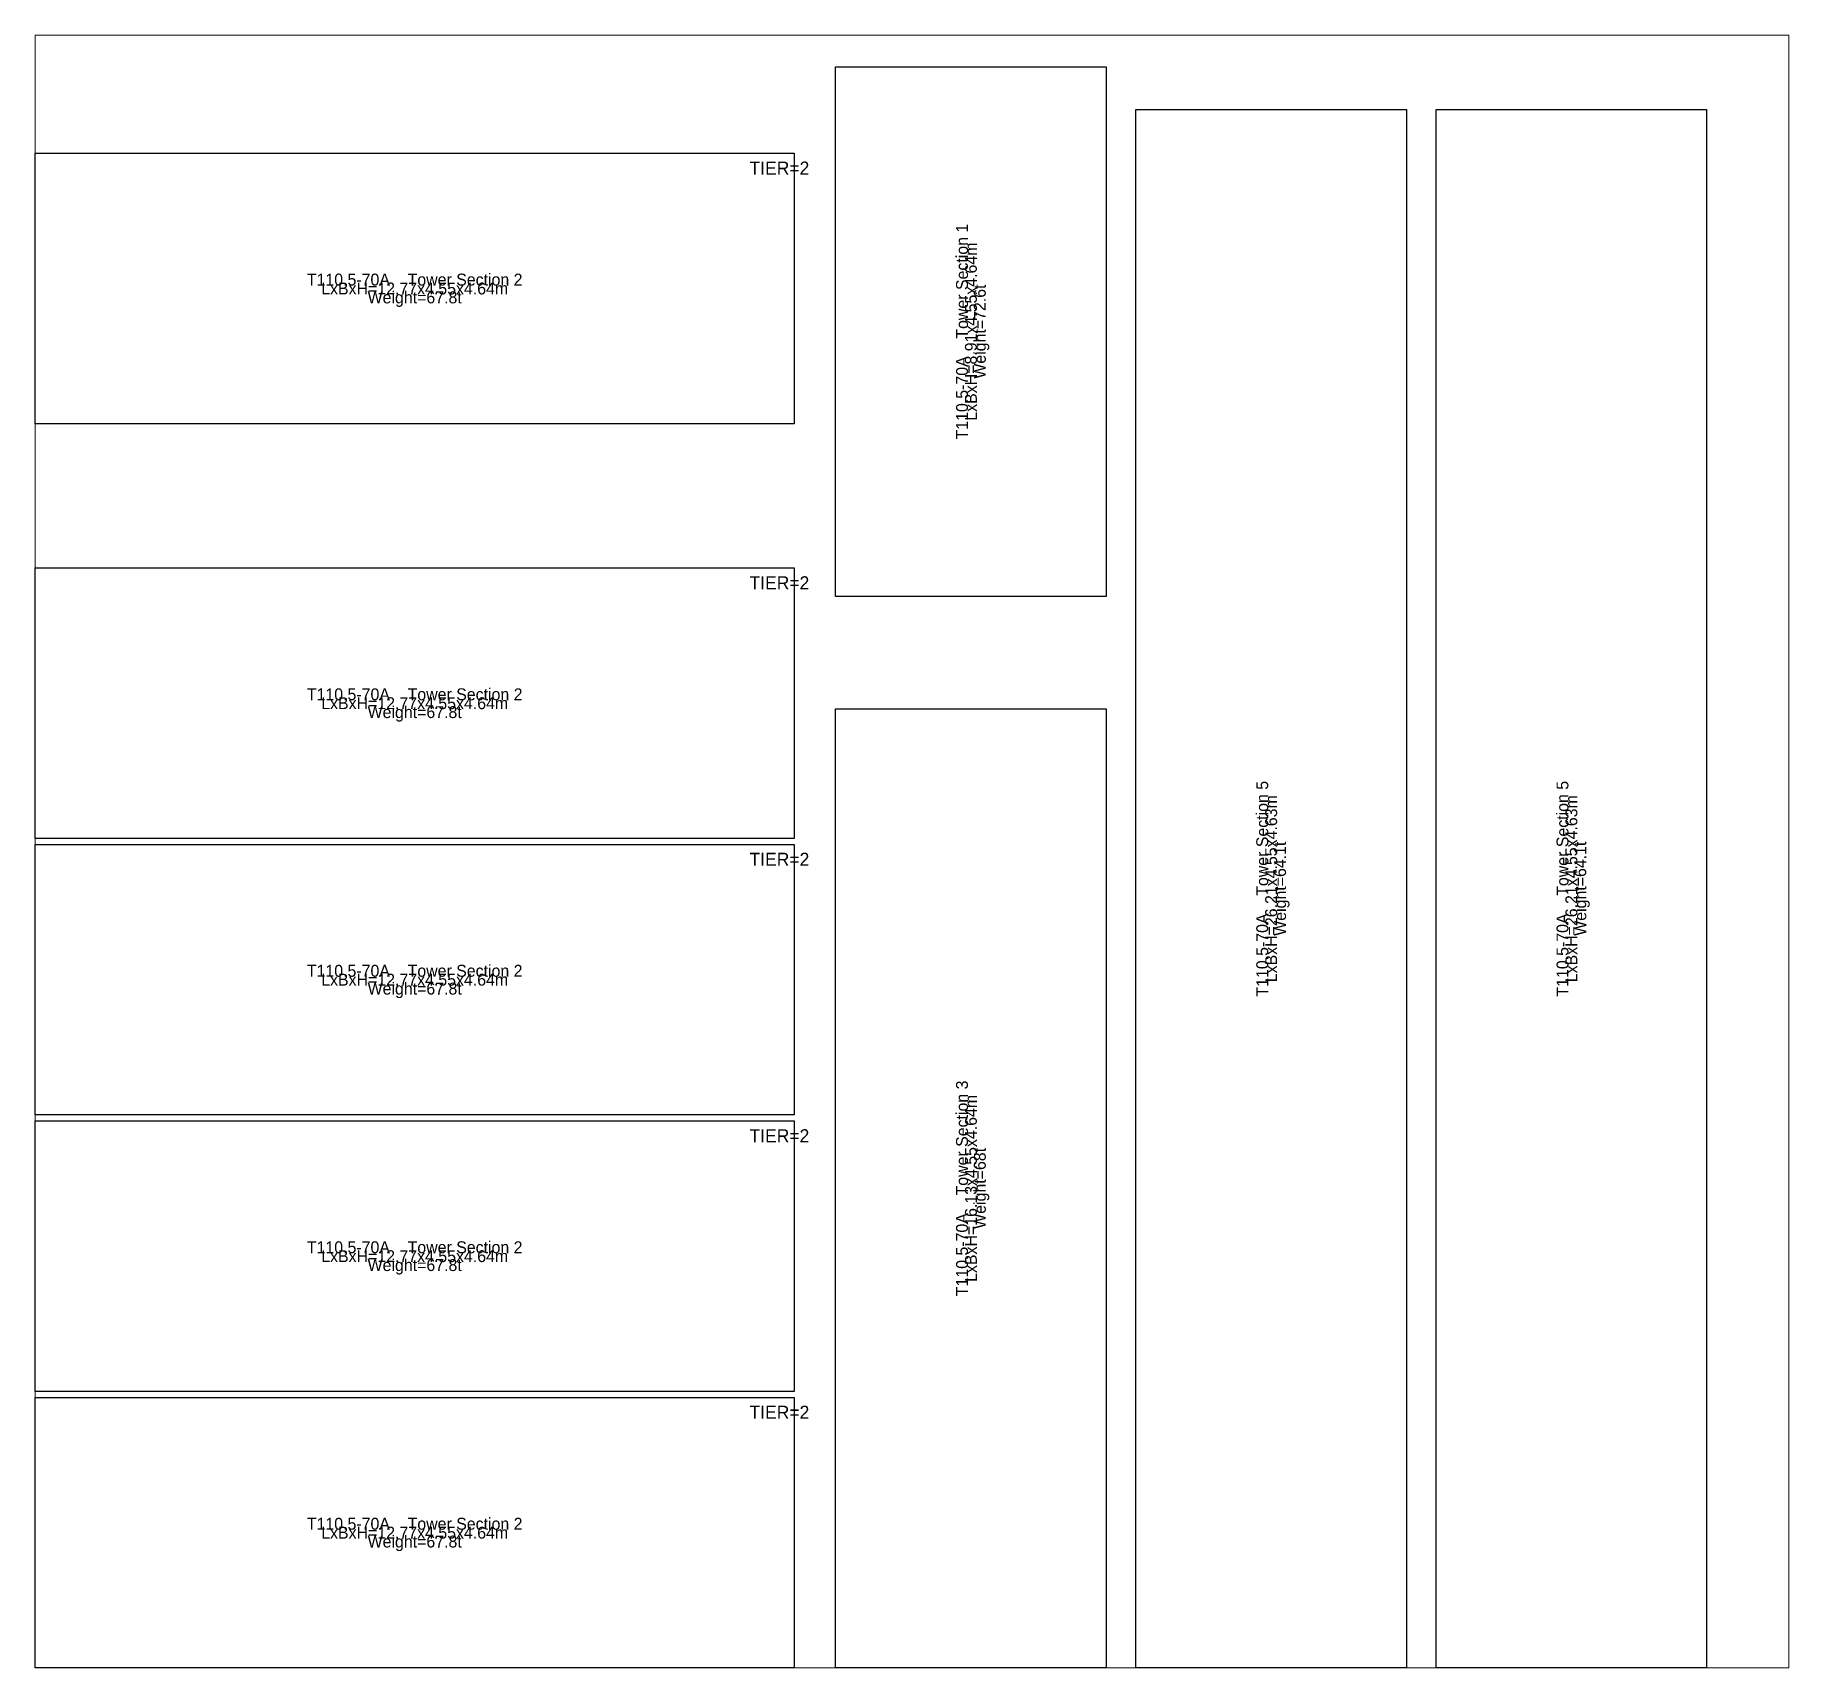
# Model space of a CAD drawing. Header units: millimetres. Extents: x -40149 to 129555, y 0 to 130562.
# Drawn here: x 0 to 29500, y 0 to 27462 of the extents above; entities that cross this region are included whole.
import ezdxf
from ezdxf.enums import TextEntityAlignment as Align

# ---------------------------------------------------------------- set-up
doc = ezdxf.new("R2010")
doc.units = ezdxf.units.MM
for name, color, linetype in [('BOUNDARY', 8, 'Continuous'), ('COMP_1', 1, 'Continuous'), ('COMP_2', 3, 'Continuous'), ('COMP_3', 5, 'Continuous'), ('COMP_5', 30, 'Continuous')]:
    doc.layers.add(name, color=color, linetype=linetype)

msp = doc.modelspace()

# ---------------------------------------------------------------- texts
at = {"layer": 'COMP_1'}
for s, p in [('T110.5-70A    Tower Section 1', (15591, 22475)), ('LxBxH=8.91x4.55x4.64m', (15741, 22475)), ('Weight=72.6t', (15891, 22475))]:
    msp.add_text(s, height=200, rotation=90, dxfattribs=at).set_placement(p, align=Align.MIDDLE_CENTER)
at = {"layer": 'COMP_2', "color": 1}
for p in [(12520, 25225), (12520, 18250), (12520, 13600), (12520, 8950), (12520, 4300)]:
    msp.add_text('TIER=2', height=220, dxfattribs=at).set_placement(p, align=Align.MIDDLE_CENTER)
at = {"layer": 'COMP_2'}
for s, p in [('T110.5-70A    Tower Section 2', (6385, 23350)), ('LxBxH=12.77x4.55x4.64m', (6385, 23200)), ('Weight=67.8t', (6385, 23050)), ('T110.5-70A    Tower Section 2', (6385, 16375)), ('LxBxH=12.77x4.55x4.64m', (6385, 16225)), ('Weight=67.8t', (6385, 16075)), ('T110.5-70A    Tower Section 2', (6385, 11725)), ('LxBxH=12.77x4.55x4.64m', (6385, 11575)), ('Weight=67.8t', (6385, 11425)), ('T110.5-70A    Tower Section 2', (6385, 7075)), ('LxBxH=12.77x4.55x4.64m', (6385, 6925)), ('Weight=67.8t', (6385, 6775)), ('T110.5-70A    Tower Section 2', (6385, 2425)), ('LxBxH=12.77x4.55x4.64m', (6385, 2275)), ('Weight=67.8t', (6385, 2125))]:
    msp.add_text(s, height=200, dxfattribs=at).set_placement(p, align=Align.MIDDLE_CENTER)
at = {"layer": 'COMP_3'}
for s, p in [('T110.5-70A    Tower Section 3', (15591, 8065)), ('LxBxH=16.13x4.55x4.64m', (15741, 8065)), ('Weight=68t', (15891, 8065))]:
    msp.add_text(s, height=200, rotation=90, dxfattribs=at).set_placement(p, align=Align.MIDDLE_CENTER)
at = {"layer": 'COMP_5'}
for s, p in [('T110.5-70A    Tower Section 5', (20641, 13105)), ('T110.5-70A    Tower Section 5', (25691, 13105)), ('LxBxH=26.21x4.55x4.63m', (20791, 13105)), ('LxBxH=26.21x4.55x4.63m', (25841, 13105)), ('Weight=64.1t', (20941, 13105)), ('Weight=64.1t', (25991, 13105))]:
    msp.add_text(s, height=200, rotation=90, dxfattribs=at).set_placement(p, align=Align.MIDDLE_CENTER)

# ---------------------------------------------------------------- linework, layer by layer
at = {"layer": 'BOUNDARY', "lineweight": 15}
msp.add_lwpolyline([(0, 0), (0, 27462), (29500, 27462), (29500, 0), (0, 0)], dxfattribs=at)
at = {"layer": 'COMP_1', "lineweight": 25}
msp.add_lwpolyline([(13466, 18020), (13466, 26930), (18016, 26930), (18016, 18020), (13466, 18020)], dxfattribs=at)
at = {"layer": 'COMP_2', "lineweight": 25}
for points in [[(0, 20925), (0, 25475), (12770, 25475), (12770, 20925), (0, 20925)], [(0, 13950), (0, 18500), (12770, 18500), (12770, 13950), (0, 13950)], [(0, 9300), (0, 13850), (12770, 13850), (12770, 9300), (0, 9300)], [(0, 4650), (0, 9200), (12770, 9200), (12770, 4650), (0, 4650)], [(0, 0), (0, 4550), (12770, 4550), (12770, 0), (0, 0)]]:
    msp.add_lwpolyline(points, dxfattribs=at)
at = {"layer": 'COMP_3', "lineweight": 25}
msp.add_lwpolyline([(13466, 0), (13466, 16130), (18016, 16130), (18016, 0), (13466, 0)], dxfattribs=at)
at = {"layer": 'COMP_5', "lineweight": 25}
for points in [[(18516, 0), (18516, 26210), (23066, 26210), (23066, 0), (18516, 0)], [(23566, 0), (23566, 26210), (28116, 26210), (28116, 0), (23566, 0)]]:
    msp.add_lwpolyline(points, dxfattribs=at)

msp.set_redraw_order([(e.dxf.handle, doc.entitydb.next_handle()) for e in msp.query("TEXT MTEXT ATTDEF DIMENSION ARC_DIMENSION")])  # texts and dimensions are drawn at this point

doc.saveas('drawing.dxf')
